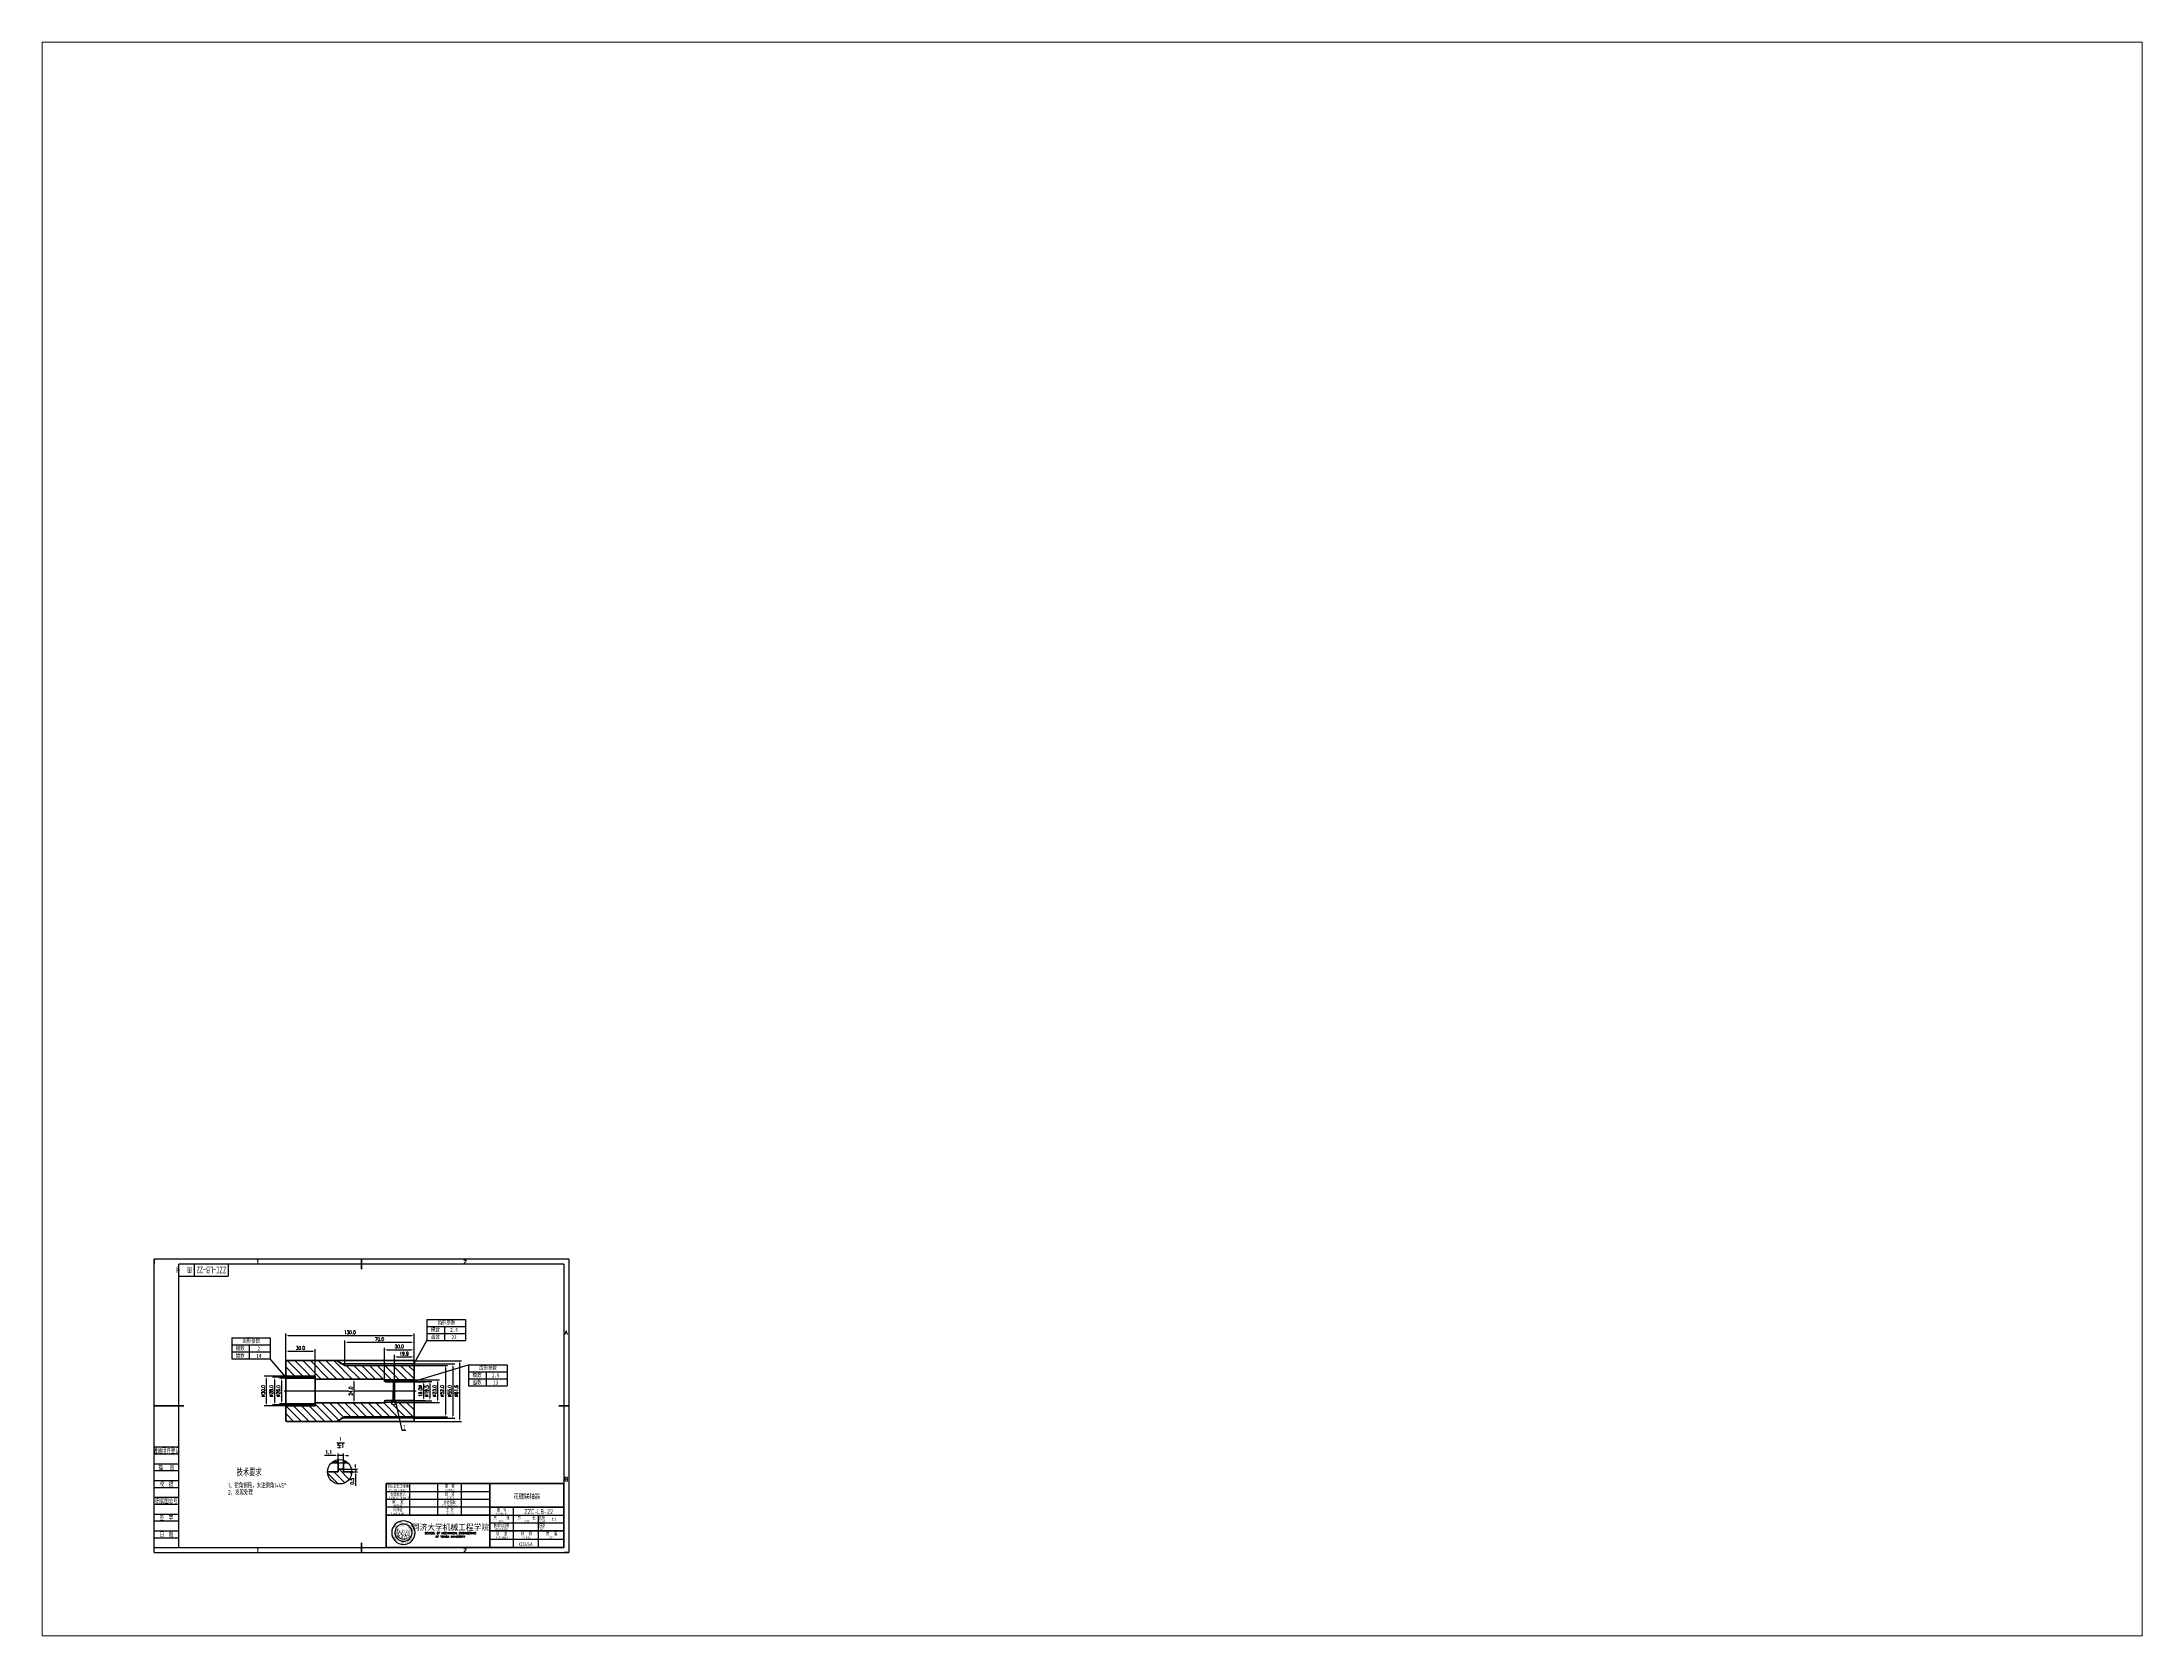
# Paper-space layout '布局1' of a CAD drawing. Header units: millimetres. Extents: x 26 to 231, y 20 to 176.
# The model-space entities are those that its viewports show. They can reach past a viewport. Long polylines and large blocks are cut down to what shows.
import ezdxf
from ezdxf.enums import TextEntityAlignment as Align

# ---------------------------------------------------------------- set-up
doc = ezdxf.new("R2010")
doc.units = ezdxf.units.MM
doc.header["$LTSCALE"] = 10
doc.linetypes.add('CENTER', pattern=[2, 1.25, -0.25, 0.25, -0.25])
doc.layers.add('1轮廓实线层', color=7, linetype='Continuous', lineweight=35)
for name, color, linetype in [('2细线层', 4, 'Continuous'), ('3中心线层', 1, 'CENTER'), ('5剖面线层', 2, 'Continuous'), ('6文字层', 3, 'Continuous'), ('7标注层', 4, 'Continuous'), ('TB', 8, 'Continuous'), ('TK', 101, 'Continuous'), ('图框层', 7, 'Continuous'), ('粗实线', 7, 'Continuous')]:
    doc.layers.add(name, color=color, linetype=linetype)
doc.styles.add('Annotative', font='SimSun.ttf')
doc.styles.add('PC_TEXTSTYLE', font='isocp.shx', dxfattribs={"width": 0.8, "bigfont": 'hzfs.shx'})
doc.styles.add('ROMANS', font='ROMANS.shx', dxfattribs={"width": 0.8})
doc.styles.add('ST', font='romanc.shx', dxfattribs={"bigfont": 'st.shx'})
doc.styles.get("Standard").update_dxf_attribs({"font": 'isocp.shx', "width": 0.707, "bigfont": 'hztxt.shx'})
doc.styles.add('TH_GBDIM', font='romans.shx', dxfattribs={"width": 0.8, "bigfont": 'gbcbig.shx'})
doc.dimstyles.new('TH_GBDIM', dxfattribs={"dimtxt": 3.5, "dimasz": 2.5, "dimexe": 2, "dimexo": 0, "dimgap": 1.5, "dimtad": 1, "dimdec": 1, "dimzin": 0, "dimdsep": 46, "dimtxsty": 'TH_GBDIM', "dimcen": 2.5, "dimclrd": 130, "dimclre": 130, "dimclrt": 3, "dimadec": 0, "dimazin": 0, "dimtfac": 0.714286, "dimtdec": 1, "dimtmove": 0, "dimatfit": 3, "dimfxl": 1, "dimtzin": 0, "dimlwd": -1, "dimlwe": -1, "dimarcsym": 0})

# ---------------------------------------------------------------- blocks, each defined once
blk = doc.blocks.new('*D11')
at = {"layer": '7标注层', "color": 130}
for p, q in [((237.3, 168), (250, 168)), ((237.3, 149), (250, 149)), ((248, 165.5), (248, 151.5))]:
    blk.add_line(p, q, dxfattribs=at)
for points in [[(247.6, 165.5), (248.4, 165.5), (248, 168)], [(247.6, 151.5), (248.4, 151.5), (248, 149)]]:
    blk.add_solid(points, dxfattribs=at)
at = {"layer": 'Defpoints', "color": 0}
for p in [(237.3, 168), (237.3, 149), (248, 149)]:
    blk.add_point(p, dxfattribs=at)
at = {"layer": '7标注层', "color": 3, "insert": (244.7, 158.5), "char_height": 3.5, "attachment_point": 5, "rotation": 90, "style": 'TH_GBDIM'}
blk.add_mtext('{19.0%%c}{}{}', dxfattribs=at)
blk = doc.blocks.new('*D12')
at = {"layer": '7标注层', "color": 130}
for p, q in [((239.5, 168.3), (256.3, 168.3)), ((254.3, 165.8), (254.3, 151.3)), ((239.8, 148.8), (256.3, 148.8))]:
    blk.add_line(p, q, dxfattribs=at)
for points in [[(253.9, 165.8), (254.8, 165.8), (254.3, 168.3)], [(253.9, 151.3), (254.8, 151.3), (254.3, 148.8)]]:
    blk.add_solid(points, dxfattribs=at)
at = {"layer": 'Defpoints', "color": 0}
for p in [(239.5, 168.3), (239.8, 148.8), (254.3, 148.8)]:
    blk.add_point(p, dxfattribs=at)
at = {"layer": '7标注层', "color": 3, "insert": (251.1, 158.5), "char_height": 3.5, "attachment_point": 5, "rotation": 90, "style": 'TH_GBDIM'}
blk.add_mtext('{%%c19.5}{}{}', dxfattribs=at)
blk = doc.blocks.new('*D13')
at = {"layer": '7标注层', "color": 130}
for p, q in [((238.3, 170), (264.2, 170)), ((262.2, 167.5), (262.2, 149.5)), ((238.3, 147), (264.2, 147))]:
    blk.add_line(p, q, dxfattribs=at)
for points in [[(261.8, 167.5), (262.6, 167.5), (262.2, 170)], [(261.8, 149.5), (262.6, 149.5), (262.2, 147)]]:
    blk.add_solid(points, dxfattribs=at)
at = {"layer": 'Defpoints', "color": 0}
for p in [(238.3, 170), (238.3, 147), (262.2, 147)]:
    blk.add_point(p, dxfattribs=at)
at = {"layer": '7标注层', "color": 3, "insert": (259, 158.5), "char_height": 3.5, "attachment_point": 5, "rotation": 90, "style": 'TH_GBDIM'}
blk.add_mtext('{%%c23.0}{}{}', dxfattribs=at)
blk = doc.blocks.new('*D14')
at = {"layer": '7标注层', "color": 130}
for p, q in [((238.3, 184.5), (272.1, 184.5)), ((270.1, 182), (270.1, 135)), ((238.3, 132.5), (272.1, 132.5))]:
    blk.add_line(p, q, dxfattribs=at)
for points in [[(269.7, 182), (270.5, 182), (270.1, 184.5)], [(269.7, 135), (270.5, 135), (270.1, 132.5)]]:
    blk.add_solid(points, dxfattribs=at)
at = {"layer": 'Defpoints', "color": 0}
for p in [(238.3, 184.5), (238.3, 132.5), (270.1, 132.5)]:
    blk.add_point(p, dxfattribs=at)
at = {"layer": '7标注层', "color": 3, "insert": (266.8, 158.5), "char_height": 3.5, "attachment_point": 5, "rotation": 90, "style": 'TH_GBDIM'}
blk.add_mtext('{%%c52.0}{}{}', dxfattribs=at)
blk = doc.blocks.new('*D15')
at = {"layer": '7标注层', "color": 130}
for p, q in [((239.4, 186), (279.6, 186)), ((277.6, 183.5), (277.6, 133.5)), ((239.4, 131), (279.6, 131))]:
    blk.add_line(p, q, dxfattribs=at)
for points in [[(277.2, 183.5), (278, 183.5), (277.6, 186)], [(277.2, 133.5), (278, 133.5), (277.6, 131)]]:
    blk.add_solid(points, dxfattribs=at)
at = {"layer": 'Defpoints', "color": 0}
for p in [(239.4, 186), (239.4, 131), (277.6, 131)]:
    blk.add_point(p, dxfattribs=at)
at = {"layer": '7标注层', "color": 3, "insert": (274.4, 158.5), "char_height": 3.5, "attachment_point": 5, "rotation": 90, "style": 'TH_GBDIM'}
blk.add_mtext('{%%c55.0}{}{}', dxfattribs=at)
blk = doc.blocks.new('*D16')
at = {"layer": '7标注层', "color": 130}
for p, q in [((237.3, 189.3), (286.4, 189.3)), ((284.4, 186.8), (284.4, 130.2)), ((237.3, 127.7), (286.4, 127.7))]:
    blk.add_line(p, q, dxfattribs=at)
for points in [[(283.9, 186.8), (284.8, 186.8), (284.4, 189.3)], [(283.9, 130.2), (284.8, 130.2), (284.4, 127.7)]]:
    blk.add_solid(points, dxfattribs=at)
at = {"layer": 'Defpoints', "color": 0}
for p in [(237.3, 189.3), (237.3, 127.7), (284.4, 127.7)]:
    blk.add_point(p, dxfattribs=at)
at = {"layer": '7标注层', "color": 3, "insert": (281.1, 158.5), "char_height": 3.5, "attachment_point": 5, "rotation": 90, "style": 'TH_GBDIM'}
blk.add_mtext('{%%c61.6}{}{}', dxfattribs=at)
blk = doc.blocks.new('*D17')
at = {"layer": '7标注层', "color": 130}
for p, q in [((109.3, 171.5), (102.1, 171.5)), ((104.1, 169), (104.1, 148)), ((109.3, 145.5), (102.1, 145.5))]:
    blk.add_line(p, q, dxfattribs=at)
for points in [[(103.7, 169), (104.5, 169), (104.1, 171.5)], [(103.7, 148), (104.5, 148), (104.1, 145.5)]]:
    blk.add_solid(points, dxfattribs=at)
at = {"layer": 'Defpoints', "color": 0}
for p in [(109.3, 171.5), (104.1, 145.5), (109.3, 145.5)]:
    blk.add_point(p, dxfattribs=at)
at = {"layer": '7标注层', "color": 3, "insert": (100.9, 158.5), "char_height": 3.5, "attachment_point": 5, "rotation": 90, "style": 'TH_GBDIM'}
blk.add_mtext('{%%c26.0}{}{}', dxfattribs=at)
blk = doc.blocks.new('*D18')
at = {"layer": '7标注层', "color": 130}
for p, q in [((107.9, 172.5), (95, 172.5)), ((97, 170), (97, 147)), ((107.9, 144.5), (95, 144.5))]:
    blk.add_line(p, q, dxfattribs=at)
for points in [[(96.6, 170), (97.4, 170), (97, 172.5)], [(96.6, 147), (97.4, 147), (97, 144.5)]]:
    blk.add_solid(points, dxfattribs=at)
at = {"layer": 'Defpoints', "color": 0}
for p in [(107.9, 172.5), (97, 144.5), (107.9, 144.5)]:
    blk.add_point(p, dxfattribs=at)
at = {"layer": '7标注层', "color": 3, "insert": (93.8, 158.5), "char_height": 3.5, "attachment_point": 5, "rotation": 90, "style": 'TH_GBDIM'}
blk.add_mtext('{%%c28.0}{}{}', dxfattribs=at)
blk = doc.blocks.new('*D19')
at = {"layer": '7标注层', "color": 130}
for p, q in [((108.3, 173.5), (86.6, 173.5)), ((88.6, 171), (88.6, 146)), ((108.3, 143.5), (86.6, 143.5))]:
    blk.add_line(p, q, dxfattribs=at)
for points in [[(88.2, 171), (89, 171), (88.6, 173.5)], [(88.2, 146), (89, 146), (88.6, 143.5)]]:
    blk.add_solid(points, dxfattribs=at)
at = {"layer": 'Defpoints', "color": 0}
for p in [(108.3, 173.5), (88.6, 143.5), (108.3, 143.5)]:
    blk.add_point(p, dxfattribs=at)
at = {"layer": '7标注层', "color": 3, "insert": (85.4, 158.5), "char_height": 3.5, "attachment_point": 5, "rotation": 90, "style": 'TH_GBDIM'}
blk.add_mtext('{%%c30.0}{}{}', dxfattribs=at)
blk = doc.blocks.new('*D20')
at = {"layer": '7标注层', "color": 130}
for p, q in [((173.3, 170.5), (179.4, 170.5)), ((177.4, 168), (177.4, 149)), ((173.3, 146.5), (179.4, 146.5))]:
    blk.add_line(p, q, dxfattribs=at)
for points in [[(177, 168), (177.8, 168), (177.4, 170.5)], [(177, 149), (177.8, 149), (177.4, 146.5)]]:
    blk.add_solid(points, dxfattribs=at)
at = {"layer": 'Defpoints', "color": 0}
for p in [(173.3, 170.5), (173.3, 146.5), (177.4, 146.5)]:
    blk.add_point(p, dxfattribs=at)
at = {"layer": '7标注层', "color": 3, "insert": (174.1, 158.5), "char_height": 3.5, "attachment_point": 5, "rotation": 90, "style": 'TH_GBDIM'}
blk.add_mtext('24.0', dxfattribs=at)
blk = doc.blocks.new('*D21')
at = {"layer": '7标注层', "color": 130}
for p, q in [((108.3, 188.3), (108.3, 216.7)), ((110.8, 214.7), (235.8, 214.7)), ((238.3, 188.3), (238.3, 216.7))]:
    blk.add_line(p, q, dxfattribs=at)
for points in [[(110.8, 215.1), (110.8, 214.3), (108.3, 214.7)], [(235.8, 215.1), (235.8, 214.3), (238.3, 214.7)]]:
    blk.add_solid(points, dxfattribs=at)
at = {"layer": 'Defpoints', "color": 0}
for p in [(238.3, 214.7), (108.3, 188.3), (238.3, 188.3)]:
    blk.add_point(p, dxfattribs=at)
at = {"layer": '7标注层', "color": 3, "insert": (173.3, 218), "char_height": 3.5, "attachment_point": 5, "style": 'TH_GBDIM'}
blk.add_mtext('130.0', dxfattribs=at)
blk = doc.blocks.new('*D22')
at = {"layer": '7标注层', "color": 130}
for p, q in [((168.3, 184.5), (168.3, 209.7)), ((235.8, 207.7), (170.8, 207.7)), ((238.3, 188.3), (238.3, 209.7))]:
    blk.add_line(p, q, dxfattribs=at)
for points in [[(170.8, 208.1), (170.8, 207.3), (168.3, 207.7)], [(235.8, 208.1), (235.8, 207.3), (238.3, 207.7)]]:
    blk.add_solid(points, dxfattribs=at)
at = {"layer": 'Defpoints', "color": 0}
for p in [(168.3, 207.7), (168.3, 184.5), (238.3, 188.3)]:
    blk.add_point(p, dxfattribs=at)
at = {"layer": '7标注层', "color": 3, "insert": (203.3, 211), "char_height": 3.5, "attachment_point": 5, "style": 'TH_GBDIM'}
blk.add_mtext('70.0', dxfattribs=at)
blk = doc.blocks.new('*D23')
at = {"layer": '7标注层', "color": 130}
for p, q in [((208.3, 170.5), (208.3, 202.3)), ((210.8, 200.3), (235.8, 200.3)), ((238.3, 170), (238.3, 202.3))]:
    blk.add_line(p, q, dxfattribs=at)
for points in [[(210.8, 200.8), (210.8, 199.9), (208.3, 200.3)], [(235.8, 200.8), (235.8, 199.9), (238.3, 200.3)]]:
    blk.add_solid(points, dxfattribs=at)
at = {"layer": 'Defpoints', "color": 0}
for p in [(238.3, 200.3), (208.3, 170.5), (238.3, 170)]:
    blk.add_point(p, dxfattribs=at)
at = {"layer": '7标注层', "color": 3, "insert": (223.3, 203.6), "char_height": 3.5, "attachment_point": 5, "style": 'TH_GBDIM'}
blk.add_mtext('30.0', dxfattribs=at)
blk = doc.blocks.new('*D24')
at = {"layer": '7标注层', "color": 130}
for p, q in [((218.4, 170), (218.4, 195.1)), ((220.9, 193.1), (235.8, 193.1)), ((238.3, 170), (238.3, 195.1))]:
    blk.add_line(p, q, dxfattribs=at)
for points in [[(220.9, 193.6), (220.9, 192.7), (218.4, 193.1)], [(235.8, 193.6), (235.8, 192.7), (238.3, 193.1)]]:
    blk.add_solid(points, dxfattribs=at)
at = {"layer": 'Defpoints', "color": 0}
for p in [(238.3, 193.1), (218.4, 170), (238.3, 170)]:
    blk.add_point(p, dxfattribs=at)
at = {"layer": '7标注层', "color": 3, "insert": (228.3, 196.4), "char_height": 3.5, "attachment_point": 5, "style": 'TH_GBDIM'}
blk.add_mtext('19.9', dxfattribs=at)
blk = doc.blocks.new('*D25')
at = {"layer": '7标注层', "color": 130}
for p, q in [((108.3, 173.5), (108.3, 201)), ((110.8, 199), (135.8, 199)), ((138.3, 173.5), (138.3, 201))]:
    blk.add_line(p, q, dxfattribs=at)
for points in [[(110.8, 199.4), (110.8, 198.6), (108.3, 199)], [(135.8, 199.4), (135.8, 198.6), (138.3, 199)]]:
    blk.add_solid(points, dxfattribs=at)
at = {"layer": 'Defpoints', "color": 0}
for p in [(138.3, 199), (108.3, 173.5), (138.3, 173.5)]:
    blk.add_point(p, dxfattribs=at)
at = {"layer": '7标注层', "color": 3, "insert": (123.3, 202.2), "char_height": 3.5, "attachment_point": 5, "style": 'TH_GBDIM'}
blk.add_mtext('30.0', dxfattribs=at)
blk = doc.blocks.new('*D26')
at = {"layer": '7标注层', "color": 130}
for p, q in [((158.9, 93.3), (147.5, 93.3)), ((161.4, 86.8), (161.4, 95.3)), ((166.9, 93.3), (161.4, 93.3)), ((166.9, 86.8), (166.9, 95.3)), ((169.4, 93.3), (171.9, 93.3))]:
    blk.add_line(p, q, dxfattribs=at)
for points in [[(158.9, 93.7), (158.9, 92.9), (161.4, 93.3)], [(169.4, 93.7), (169.4, 92.9), (166.9, 93.3)]]:
    blk.add_solid(points, dxfattribs=at)
at = {"layer": 'Defpoints', "color": 0}
for p in [(161.4, 93.3), (161.4, 86.8), (166.9, 86.8)]:
    blk.add_point(p, dxfattribs=at)
at = {"layer": '7标注层', "color": 3, "insert": (151.9, 96.6), "char_height": 3.5, "attachment_point": 5, "style": 'TH_GBDIM'}
blk.add_mtext('{1.1}{}{}', dxfattribs=at)
blk = doc.blocks.new('*D27')
at = {"layer": '7标注层', "color": 130}
for p, q in [((166.9, 79.3), (180.9, 79.3)), ((175.3, 76.8), (180.9, 76.8)), ((178.9, 81.8), (178.9, 84.3)), ((178.9, 79.3), (178.9, 76.8)), ((178.9, 74.3), (178.9, 62.5))]:
    blk.add_line(p, q, dxfattribs=at)
for points in [[(178.5, 81.8), (179.3, 81.8), (178.9, 79.3)], [(178.5, 74.3), (179.3, 74.3), (178.9, 76.8)]]:
    blk.add_solid(points, dxfattribs=at)
at = {"layer": 'Defpoints', "color": 0}
for p in [(166.9, 79.3), (175.3, 76.8), (178.9, 76.8)]:
    blk.add_point(p, dxfattribs=at)
at = {"layer": '7标注层', "color": 3, "insert": (175.7, 67.2), "char_height": 3.5, "attachment_point": 5, "rotation": 90, "style": 'TH_GBDIM'}
blk.add_mtext('{0.5}{}{}', dxfattribs=at)
blk = doc.blocks.new('PC_TITLE_BLOCK')
at = {"layer": 'TK'}
h = blk.add_hatch(color=256, dxfattribs=at)
h.paths.add_polyline_path([(-155, 22.3), (-154.9, 22.2), (-154.8, 22.2), (-154.7, 22.2), (-154.6, 22.3), (-154.6, 22.3), (-154.5, 22.2), (-154.3, 22.1), (-154.3, 22), (-154.2, 21.9), (-154.2, 21.9), (-154, 21.8), (-153.9, 21.6), (-153.8, 21.5), (-153.7, 21.4), (-153.7, 21.3), (-153.5, 21.2), (-153.6, 21.2), (-153.7, 21.1), (-153.6, 21), (-153.5, 21), (-153.4, 20.9), (-153.3, 20.9), (-153.3, 20.9), (-153.3, 21.1), (-153.3, 21.1), (-153.3, 21.2), (-153.4, 21.2), (-153.5, 21.3), (-153.5, 21.4), (-153.6, 21.5), (-153.7, 21.6), (-153.8, 21.6), (-153.9, 21.7), (-153.8, 21.7), (-153.6, 21.7), (-153.5, 21.7), (-153.6, 21.7), (-153.6, 21.7), (-153.3, 21.6), (-153.3, 21.6), (-153.2, 21.6), (-153.1, 21.6), (-153.1, 21.6), (-153, 21.6), (-152.9, 21.6), (-152.9, 21.6), (-152.9, 21.7), (-152.9, 21.8), (-153, 21.9), (-153.1, 22), (-153.1, 22), (-153.2, 22), (-153.3, 22.1), (-153.3, 22.1), (-153.4, 22.1), (-153.4, 22.2), (-153.4, 22.2), (-153.4, 22.3), (-153.5, 22.3), (-153.5, 22.4), (-153.5, 22.4), (-153.6, 22.5), (-153.6, 22.5), (-153.7, 22.5), (-153.7, 22.5), (-153.7, 22.4), (-153.8, 22.4), (-153.9, 22.4), (-153.9, 22.3), (-154, 22.3), (-154.1, 22.3), (-154.1, 22.2), (-154, 22.2), (-153.9, 22.2), (-153.8, 22.2), (-153.8, 22.3), (-153.6, 22.3), (-153.6, 22.2), (-153.5, 22.2), (-153.6, 22.1), (-153.7, 22.2), (-153.8, 22.1), (-153.9, 22.1), (-153.9, 22.1), (-154, 22.1), (-154, 22), (-154, 22), (-153.9, 22), (-153.8, 21.9), (-153.7, 21.9), (-153.6, 21.9), (-153.5, 21.9), (-153.5, 22), (-153.4, 22), (-153.4, 22), (-153.4, 22), (-153.3, 22), (-153.2, 21.9), (-153.2, 21.9), (-153.1, 21.9), (-153.1, 21.8), (-153.1, 21.8), (-153.2, 21.7), (-153.3, 21.7), (-153.4, 21.7), (-153.4, 21.8), (-153.4, 21.8), (-153.3, 21.8), (-153.4, 21.9), (-153.5, 21.8), (-153.7, 21.8), (-153.9, 21.8), (-153.9, 21.8), (-154, 21.9), (-154.1, 22), (-154.2, 22.1), (-154.3, 22.2), (-154.3, 22.3), (-154.1, 22.4), (-153.9, 22.5), (-153.9, 22.5), (-153.7, 22.6), (-153.7, 22.7), (-153.7, 22.7), (-153.7, 22.7), (-153.7, 22.8), (-153.8, 22.7), (-154, 22.6), (-154.2, 22.4), (-154.3, 22.4), (-154.4, 22.3), (-154.4, 22.4), (-154.4, 22.4), (-154.4, 22.4), (-154.4, 22.5), (-154.5, 22.6), (-154.5, 22.7), (-154.5, 22.7), (-154.5, 22.6), (-154.6, 22.5), (-154.8, 22.5), (-154.9, 22.5), (-154.9, 22.4)])
h.paths.add_polyline_path([(-154.4, 21.1), (-154.4, 21.1), (-154.4, 21.2), (-154.2, 21.2), (-154.1, 21.2), (-154.1, 21.2), (-154, 21.3), (-154.1, 21.4), (-154.1, 21.4), (-154.1, 21.5), (-154.2, 21.5), (-154.2, 21.6), (-154.4, 21.7), (-154.4, 21.7), (-154.5, 21.8), (-154.5, 21.9), (-154.6, 21.9), (-154.7, 21.8), (-154.7, 21.8), (-154.7, 21.7), (-154.7, 21.7), (-154.7, 21.7), (-154.6, 21.6), (-154.5, 21.6), (-154.3, 21.4), (-154.3, 21.4), (-154.4, 21.3), (-154.4, 21.3), (-154.5, 21.3), (-154.6, 21.3), (-154.7, 21.4), (-154.8, 21.4), (-154.8, 21.5), (-154.9, 21.5), (-154.9, 21.6), (-155, 21.7), (-155.1, 21.7), (-155.1, 21.7), (-155.1, 21.6), (-155.1, 21.5), (-154.9, 21.4), (-154.8, 21.3), (-154.7, 21.2), (-154.6, 21.1), (-154.7, 21.1), (-154.8, 21), (-154.9, 21), (-155, 20.9), (-155.2, 21), (-155.2, 21.1), (-155.3, 21.3), (-155.3, 21.3), (-155.4, 21.1), (-155.5, 21.1), (-155.4, 20.9), (-155.2, 20.9), (-155.1, 20.8), (-154.9, 20.8), (-154.8, 20.8), (-154.7, 20.8), (-154.5, 21), (-154.4, 20.8), (-154.3, 20.7), (-154.3, 20.7), (-154.2, 20.7), (-154.2, 20.8), (-154.2, 20.8), (-154.3, 20.9), (-154.4, 21)])
h.paths.add_polyline_path([(-158.6, 24), (-158.6, 24.1), (-158.7, 24.3), (-158.7, 24.4), (-158.8, 24.4), (-158.8, 24.4), (-158.9, 24.4), (-158.9, 24.3), (-158.9, 24.2), (-158.9, 24.1), (-158.8, 24), (-158.8, 23.9), (-158.7, 24), (-158.7, 24)])
h.paths.add_polyline_path([(-159.7, 24.6), (-159.8, 24.5), (-159.8, 24.5), (-159.9, 24.5), (-159.9, 24.5), (-159.8, 24.5), (-159.8, 24.5), (-159.6, 24.5), (-159.5, 24.5), (-159.4, 24.5), (-159.2, 24.6), (-159.1, 24.7), (-159, 24.7), (-158.9, 24.8), (-158.9, 24.8), (-158.6, 24.7), (-158.6, 24.7), (-158.5, 24.7), (-158.4, 24.6), (-158.4, 24.6), (-158.3, 24.7), (-158.3, 24.7), (-158.3, 24.8), (-158.4, 24.8), (-158.4, 24.8), (-158.6, 24.9), (-158.7, 24.9), (-158.8, 25), (-158.8, 25), (-158.8, 25), (-158.7, 25.1), (-158.6, 25.2), (-158.5, 25.3), (-158.3, 25.4), (-158.3, 25.4), (-158.3, 25.5), (-158.3, 25.6), (-158.3, 25.6), (-158.3, 25.6), (-158.4, 25.6), (-158.5, 25.6), (-158.6, 25.6), (-158.8, 25.4), (-158.9, 25.3), (-159, 25.1), (-159.1, 25.1), (-159.4, 25.2), (-159.4, 25.2), (-159.5, 25.2), (-159.6, 25.2), (-159.6, 25.2), (-159.6, 25.1), (-159.6, 25.1), (-159.6, 25.1), (-159.5, 25.1), (-159.4, 25), (-159.2, 25), (-159.3, 24.8), (-159.5, 24.7), (-159.6, 24.6)])
h.paths.add_polyline_path([(-166.1, 25), (-166.1, 25), (-166.1, 25), (-166, 24.9), (-165.9, 24.8), (-165.9, 24.7), (-165.8, 24.4), (-165.8, 24.2), (-165.7, 24), (-165.7, 23.9), (-165.7, 23.8), (-165.7, 23.7), (-165.8, 23.7), (-165.9, 23.8), (-165.9, 23.9), (-165.9, 23.9), (-165.9, 24.1), (-165.9, 24.2), (-166, 24.4), (-166, 24.6), (-166.1, 24.7), (-166.1, 24.9)])
h.paths.add_polyline_path([(-166.1, 25.8), (-166.1, 25.8), (-166.2, 25.7), (-166.1, 25.7), (-166.1, 25.6), (-166, 25.6), (-166, 25.6), (-165.9, 25.6), (-165.9, 25.7), (-166, 25.8)])
h.paths.add_polyline_path([(-165.2, 25.2), (-165.2, 25.3), (-165.2, 25.4), (-165.1, 25.5), (-165.1, 25.6), (-165, 25.5), (-165, 25.3), (-165.1, 25.3), (-165, 25.2), (-164.9, 25.3), (-164.9, 25.3), (-164.9, 25.4), (-164.9, 25.6), (-164.9, 25.7), (-164.9, 25.8), (-164.9, 25.8), (-165, 25.8), (-165, 25.9), (-164.9, 25.9), (-164.9, 26), (-164.9, 26.1), (-164.8, 26.2), (-164.8, 26.2), (-164.8, 26.3), (-164.9, 26.3), (-165.1, 26.2), (-165.1, 26.2), (-165.1, 26.3), (-165.1, 26.3), (-165.1, 26.4), (-165.1, 26.4), (-165.3, 26.3), (-165.4, 26.3), (-165.4, 26.3), (-165.4, 26.2), (-165.5, 26.1), (-165.5, 26), (-165.5, 25.9), (-165.5, 25.9), (-165.6, 25.8), (-165.6, 25.8), (-165.5, 25.8), (-165.4, 25.9), (-165.3, 26), (-165.2, 26.1), (-165.1, 26.1), (-165, 26.1), (-165.1, 25.9), (-165.1, 25.9), (-165.1, 25.8), (-165.1, 25.7), (-165.1, 25.7), (-165.1, 25.6), (-165.2, 25.5), (-165.2, 25.4), (-165.3, 25.5), (-165.4, 25.6), (-165.5, 25.6), (-165.5, 25.5), (-165.5, 25.5), (-165.4, 25.5), (-165.4, 25.4), (-165.4, 25.3), (-165.5, 25.1), (-165.6, 24.9), (-165.6, 24.7), (-165.6, 24.6), (-165.6, 24.6), (-165.5, 24.6), (-165.4, 24.6), (-165.3, 24.8), (-165.2, 25)])
h.paths.add_polyline_path([(-164.8, 25.8), (-164.8, 25.8), (-164.9, 25.8), (-164.9, 25.8), (-164.9, 25.9), (-164.8, 25.9), (-164.7, 26.1), (-164.6, 26.1), (-164.6, 26.1), (-164.6, 26.2), (-164.5, 26.2), (-164.5, 26.1), (-164.6, 26), (-164.6, 26), (-164.6, 25.9), (-164.7, 25.8), (-164.6, 25.7), (-164.5, 25.7), (-164.5, 25.6), (-164.4, 25.7), (-164.4, 25.7), (-164.4, 25.7), (-164.4, 25.6), (-164.4, 25.6), (-164.4, 25.5), (-164.4, 25.5), (-164.5, 25.5), (-164.5, 25.5), (-164.6, 25.6), (-164.7, 25.7)])
h.paths.add_polyline_path([(-165.3, 25.1), (-165.3, 25), (-165.4, 25), (-165.4, 25), (-165.4, 25), (-165.4, 25.2), (-165.3, 25.2)], flags=16)
h.paths.add_polyline_path([(-166.1, 25.4), (-166.1, 25.4), (-166.1, 25.4), (-166.1, 25.5), (-165.9, 25.4), (-165.9, 25.3), (-165.9, 25.3), (-166, 25.2), (-166, 25.2), (-166, 25.1), (-166.1, 25.1), (-166.1, 25.1), (-166.1, 25.1), (-166.1, 25.2), (-166.1, 25.3)])
h.paths.add_polyline_path([(-164, 25.2), (-164.1, 25.3), (-164.2, 25.3), (-164.3, 25.4), (-164.4, 25.3), (-164.5, 25.3), (-164.5, 25.1), (-164.5, 25.1), (-164.6, 24.9), (-164.6, 25), (-164.7, 25.1), (-164.7, 25.1), (-164.8, 25), (-164.8, 25), (-164.9, 24.9), (-164.9, 25), (-165, 25), (-165, 25.1), (-165, 25.1), (-165.1, 25), (-165.1, 24.9), (-165.1, 24.9), (-165.1, 24.7), (-165.1, 24.6), (-165, 24.5), (-165, 24.4), (-164.9, 24.3), (-164.9, 24.3), (-164.9, 24.3), (-164.8, 24.4), (-164.8, 24.4), (-164.9, 24.6), (-164.9, 24.7), (-164.9, 24.8), (-164.9, 24.8), (-164.8, 24.9), (-164.7, 24.8), (-164.7, 24.7), (-164.6, 24.7), (-164.6, 24.7), (-164.6, 24.8), (-164.5, 24.8), (-164.5, 24.9), (-164.5, 25), (-164.5, 25.1), (-164.4, 25.2), (-164.4, 25.2), (-164.3, 25.2), (-164.2, 25.2), (-164.2, 25.1), (-164.2, 25), (-164.1, 24.8), (-164.1, 24.7), (-164.2, 24.5), (-164.1, 24.7), (-164, 24.8), (-164, 25), (-164, 25.1)])
h.paths.add_polyline_path([(-164.2, 25.8), (-164.3, 25.8), (-164.4, 25.8), (-164.4, 25.8), (-164.5, 25.8), (-164.5, 25.9), (-164.5, 26), (-164.4, 26), (-164.3, 26.1), (-164.3, 26.1), (-164.2, 26.1), (-164.2, 26), (-164.3, 25.9), (-164.3, 25.9), (-164, 25.9), (-163.9, 25.9), (-163.7, 25.9), (-163.6, 26), (-163.6, 25.9), (-163.6, 25.8), (-163.7, 25.8), (-163.7, 25.7), (-163.9, 25.7), (-164.1, 25.7)])
h.paths.add_polyline_path([(-170.3, 21.9), (-170.3, 22), (-170.4, 22), (-170.5, 22), (-170.5, 21.9), (-170.6, 21.9), (-170.6, 21.8), (-170.6, 21.8), (-170.6, 21.7), (-170.6, 21.7), (-170.5, 21.7), (-170.4, 21.8), (-170.3, 21.9)], flags=17)
h.paths.add_polyline_path([(-171, 21.6), (-171, 21.7), (-171, 21.7), (-170.8, 22), (-170.7, 22.1), (-170.7, 22.2), (-170.6, 22.3), (-170.5, 22.3), (-170.5, 22.4), (-170.4, 22.5), (-170.4, 22.5), (-170.2, 22.5), (-170.2, 22.5), (-170.1, 22.4), (-169.9, 22.3), (-169.7, 22.1), (-169.6, 22), (-169.5, 21.9), (-169.5, 21.8), (-169.5, 21.8), (-169.5, 21.7), (-169.5, 21.6), (-169.6, 21.6), (-169.4, 21.5), (-169.3, 21.6), (-169.3, 21.8), (-169.3, 21.9), (-169.4, 22), (-169.5, 22.2), (-169.6, 22.4), (-169.8, 22.5), (-170, 22.6), (-170.1, 22.7), (-170.3, 22.8), (-170.4, 22.8), (-170.5, 22.8), (-170.6, 22.7), (-170.7, 22.7), (-170.7, 22.5), (-170.7, 22.4), (-170.8, 22.3), (-170.9, 22.2), (-170.9, 22.1), (-171, 22.1), (-171, 22), (-171.1, 22), (-171.2, 21.9), (-171.2, 21.9), (-171.2, 21.8), (-171.3, 21.8), (-171.4, 21.8), (-171.4, 21.7), (-171.4, 21.6), (-171.3, 21.5), (-171.1, 21.2), (-170.8, 20.9), (-170.5, 20.7), (-170.4, 20.5), (-170.3, 20.5), (-170.3, 20.5), (-170.2, 20.5), (-170.1, 20.5), (-170.1, 20.5), (-170.1, 20.6), (-170.1, 20.6), (-170.2, 20.6), (-170.3, 20.8), (-170.6, 21.1), (-170.8, 21.3)])
h.paths.add_polyline_path([(-170.1, 21.2), (-170.1, 21.2), (-170.1, 21.3), (-170.1, 21.4), (-170.1, 21.4), (-170.2, 21.4), (-170.2, 21.5), (-170.1, 21.4), (-170, 21.4), (-169.9, 21.4), (-169.9, 21.4), (-169.9, 21.5), (-169.9, 21.6), (-169.9, 21.6), (-169.8, 21.7), (-169.8, 21.8), (-169.9, 21.7), (-170, 21.7), (-170.1, 21.8), (-170.2, 21.7), (-170.2, 21.7), (-170.3, 21.6), (-170.3, 21.5), (-170.4, 21.5), (-170.4, 21.5), (-170.5, 21.3), (-170.5, 21.3), (-170.4, 21.2), (-170.3, 21.2), (-170.2, 21.1)], flags=17)
edge = h.paths.add_edge_path()
edge.add_line((-168.2, 19.7), (-168.2, 20))
h = blk.add_hatch(color=256, dxfattribs=at)
h.paths.add_polyline_path([(-155.3, 16.7), (-155.4, 16.9), (-155.4, 17.2), (-155.7, 17.4), (-155.8, 17.7), (-155.9, 18.1), (-156.1, 18.6), (-156.2, 18.9), (-156.5, 19.3), (-156.9, 19.8), (-157.2, 20.1), (-157.5, 20.3), (-157.7, 20.5), (-158, 20.8), (-158.4, 20.9), (-158.5, 20.8), (-158.4, 20.8), (-158, 20.5), (-157.6, 20.1), (-157.2, 19.7), (-156.8, 19.3), (-156.5, 18.9), (-156.2, 18.4), (-156.2, 18.2), (-156, 17.9), (-156.1, 17.6), (-156.4, 17.4), (-156.7, 17.2), (-157, 16.8), (-157.1, 16.4), (-157.2, 15.8), (-157.2, 15.5), (-157.1, 15.1), (-157.1, 14.6), (-157.1, 14.2), (-157, 13.5), (-157, 12.9), (-157, 12.8), (-157, 12.5), (-157, 12.4), (-157, 12.2), (-157.2, 12), (-157.3, 12), (-157.4, 12.1), (-157.7, 12.6), (-157.9, 12.9), (-158.6, 12.8), (-158.6, 13.2), (-158.5, 13.6), (-158.4, 13.9), (-158.2, 14.8), (-158, 15.7), (-157.9, 16), (-157.8, 16.2), (-157.7, 16.4), (-157.8, 16.6), (-157.8, 16.7), (-157.7, 16.8), (-157.7, 16.9), (-157.6, 17.2), (-157.4, 17.4), (-157.5, 17.7), (-158, 17.6), (-158.4, 17.3), (-158.8, 16.9), (-159.2, 16.7), (-159.6, 16.1), (-160, 15.4), (-160.3, 15), (-160.5, 14.5), (-160.8, 14.1), (-161, 13.5), (-161.1, 13), (-161.1, 13), (-161, 12.6), (-160.9, 12.1), (-160.6, 11.9), (-160.5, 11.6), (-160.3, 11.5), (-160.2, 11.3), (-160.1, 11.1), (-160.3, 10.9), (-160.5, 10.6), (-160.8, 10.4), (-161, 10.4), (-161.1, 10.8), (-161.5, 11.6), (-161.9, 12), (-162.3, 12.2), (-162.4, 12.5), (-162, 13.6), (-161.7, 14.9), (-161.5, 15.7), (-161.4, 16), (-161.2, 16.7), (-161.2, 17.1), (-161.1, 17.1), (-160.8, 17.2), (-160.6, 17.3), (-160.7, 17.6), (-161.1, 17.6), (-161.4, 17.6), (-161.7, 17.6), (-162.3, 17.5), (-162.9, 17.3), (-162.8, 17.3), (-163.2, 16.9), (-163.4, 16.7), (-163.7, 16.3), (-163.9, 15.7), (-164.1, 15.4), (-164.4, 14.8), (-164.7, 14.2), (-164.7, 13.8), (-164.7, 13.3), (-164.4, 12.8), (-164.1, 12.7), (-164, 12.6), (-163.9, 12.4), (-163.8, 12), (-163.8, 11.6), (-163.8, 11.4), (-164, 11.1), (-164.4, 11), (-164.5, 11.3), (-164.6, 11.7), (-164.8, 12.1), (-165.5, 12.2), (-165.8, 12.3), (-165.9, 12.5), (-165.8, 12.9), (-165.6, 13.5), (-165.5, 14), (-165.2, 14.8), (-165, 15.5), (-164.7, 16.5), (-164.3, 16.6), (-164.1, 16.6), (-164.1, 16.8), (-164.6, 16.9), (-165.4, 17), (-165.8, 17), (-166, 17.4), (-166.3, 17.7), (-166.7, 17.5), (-166.6, 17.2), (-166.3, 16.9), (-166.5, 16.6), (-166.9, 16.4), (-167.3, 15.8), (-167.6, 15.3), (-167.8, 14.9), (-168, 14.3), (-168.1, 13.9), (-168.1, 13.4), (-168.1, 13), (-168, 12.7), (-167.8, 12.6), (-167.5, 12.4), (-167.2, 12.2), (-167.2, 11.9), (-167.4, 11.8), (-167.8, 11.8), (-168, 11.6), (-168.2, 12), (-168.6, 12.9), (-168.6, 13.7), (-168.4, 14.9), (-168.4, 14.9), (-168.5, 15.7), (-168.5, 16.5), (-168.4, 17), (-168.2, 17.3), (-168.1, 17.4), (-167.9, 17.6), (-167.8, 17.6), (-167.6, 17.6), (-167.3, 17.3), (-167.3, 17.3), (-167.1, 17.5), (-167.2, 18), (-167.4, 18.2), (-168.1, 18), (-168.3, 17.7), (-168.6, 17.7), (-168.6, 18), (-168.4, 18.3), (-168.1, 18.7), (-167.7, 19), (-167.5, 19.4), (-167.7, 19.7), (-168.2, 20), (-168.2, 19.7), (-168, 19.5), (-168.1, 19.3), (-168.4, 19), (-168.8, 18.7), (-169.1, 18.4), (-169.3, 18), (-169.3, 17.1), (-169.3, 16.1), (-169.3, 14.9), (-169.4, 12.4), (-169.3, 11.9), (-168.9, 11.1), (-168.3, 10.4), (-167.6, 9.9), (-167.4, 9.6), (-166.7, 9.1), (-166.5, 9), (-166.1, 8.8), (-165.9, 8.7), (-165.3, 8.5), (-164.8, 8.4), (-164.4, 8.3), (-164, 8.2), (-163.8, 8.1), (-163.2, 8.1), (-162.7, 8.1), (-162.4, 8.1), (-162, 8.1), (-161.6, 8), (-161.2, 8), (-160.7, 8.1), (-159.9, 8.3), (-159.6, 8.4), (-159.2, 8.6), (-158.9, 8.6), (-158.7, 8.8), (-158.4, 9), (-158.1, 9.2), (-157.7, 9.4), (-157.5, 9.5), (-157.2, 9.8), (-157, 10.1), (-157, 10.1), (-156.5, 10.5), (-156.3, 10.8), (-156.2, 11), (-156, 11.4), (-156, 11.4), (-155.8, 11.7), (-155.7, 12.3), (-155.8, 13), (-155.9, 13.6), (-156.1, 14), (-156.3, 14.7), (-156.4, 15.1), (-156.4, 15.4), (-156.4, 15.5), (-156.4, 15.8), (-156.2, 16.1), (-156, 16.2), (-155.9, 16.3), (-155.7, 16.2), (-155.6, 15.9), (-155.6, 15.6), (-155.6, 15.2), (-155.5, 15.1), (-155.4, 15.5), (-155.5, 16), (-155.5, 16.5)])
h.paths.add_polyline_path([(-156, 16.6), (-156.5, 16.2), (-156.5, 16.1), (-156.6, 15.8), (-156.7, 15.5), (-156.6, 15.2), (-156.6, 14.8), (-156.7, 14.7), (-156.9, 14.6), (-156.8, 14.7), (-156.8, 14.8), (-156.8, 15.1), (-156.9, 15.4), (-156.9, 15.5), (-157, 15.6), (-156.9, 15.7), (-156.9, 16), (-156.8, 16.2), (-156.8, 16.1), (-156.7, 16.2), (-156.9, 16.5), (-156.8, 16.7), (-156.7, 17), (-156.5, 17.2), (-156.3, 17.3), (-156, 17.4), (-155.9, 17.2), (-155.8, 16.9)], flags=16)
h.paths.add_polyline_path([(-157.8, 16.8), (-158.1, 16.4), (-158.1, 16.1), (-158.2, 15.7), (-158.3, 15.4), (-158.3, 15.3), (-158.6, 15.1), (-159.1, 15.1), (-159.4, 15.5), (-159.4, 16), (-159, 16.6), (-158.6, 16.9), (-158.3, 17.1), (-158, 17.2), (-157.9, 17)], flags=16)
h.paths.add_polyline_path([(-156.6, 14.6), (-156.6, 14.5), (-156.5, 14.2), (-156.4, 13.9), (-156.3, 13.7), (-156.2, 13.3), (-156.2, 13.1), (-156.1, 12.7), (-156.1, 12.4), (-156.1, 12.1), (-156.3, 11.7), (-156.4, 11.3), (-156.6, 11), (-156.9, 10.6), (-157.1, 10.5), (-157.3, 10.2), (-157.5, 10.1), (-157.7, 10), (-157.8, 10.1), (-157.7, 10.2), (-157.6, 10.3), (-157.5, 10.5), (-157.4, 10.7), (-157.3, 10.9), (-157.2, 11.1), (-157.1, 11.2), (-157.1, 11.4), (-157, 11.6), (-157, 11.7), (-156.9, 12), (-156.9, 12.2), (-156.9, 12.5), (-156.8, 12.8), (-156.8, 13), (-156.8, 13.2), (-156.7, 13.6), (-156.7, 13.7), (-156.9, 14), (-156.8, 14.2), (-156.9, 14.5), (-156.8, 14.6)], flags=16)
h.paths.add_polyline_path([(-158.5, 14.8), (-158.5, 14.6), (-158.5, 14.3), (-158.7, 14.1), (-158.6, 13.9), (-158.8, 13.5), (-158.9, 12.9), (-158.9, 12.7), (-159.3, 12.6), (-159.7, 12.6), (-160, 12.7), (-160.1, 13.1), (-160.1, 13.4), (-160.2, 13.8), (-160.1, 14.2), (-160.1, 14.4), (-160, 14.4), (-159.9, 14.7), (-159.8, 15), (-159.6, 15.1), (-159.2, 14.9), (-158.9, 14.9), (-158.6, 14.9)], flags=16)
h.paths.add_polyline_path([(-157.9, 12.4), (-157.7, 12.2), (-157.5, 11.8), (-157.2, 11.8), (-157.2, 11.6), (-157.2, 11.5), (-157.4, 11.2), (-157.5, 11.1), (-157.6, 10.9), (-157.7, 10.6), (-158, 10.3), (-158.2, 10), (-158.5, 9.7), (-158.9, 9.4), (-159.2, 9.3), (-159.5, 9.2), (-159.6, 9.4), (-159.6, 9.6), (-159.5, 9.9), (-159.4, 10.3), (-159.3, 10.6), (-159.3, 10.9), (-159.2, 11.2), (-159.1, 11.5), (-159.1, 11.5), (-158.9, 11.9), (-159.1, 12), (-159.2, 11.8), (-159.3, 11.6), (-159.4, 11.3), (-159.6, 11.2), (-159.7, 11.3), (-159.9, 11.3), (-159.9, 11.4), (-159.9, 11.6), (-159.8, 11.6), (-159.9, 11.8), (-159.8, 12), (-159.6, 12.3), (-159.4, 12.3), (-159.1, 12.2), (-158.8, 12.3), (-158.4, 12.4), (-158.1, 12.5)], flags=16)
h.paths.add_polyline_path([(-161.3, 17), (-161.4, 16.8), (-161.4, 16.7), (-161.6, 16.2), (-161.7, 15.6), (-161.8, 15.1), (-161.9, 14.8), (-162, 14.7), (-162.1, 14.7), (-162.4, 14.8), (-162.7, 15.1), (-162.9, 15.4), (-163.2, 15.7), (-163.3, 16), (-163.3, 16), (-163.5, 16.1), (-163.6, 16.2), (-163.5, 16.2), (-163.3, 16.2), (-163.2, 16.2), (-163.1, 16.4), (-162.8, 16.7), (-162.7, 16.9), (-162.6, 17.1), (-162.3, 17.1), (-162, 17.2), (-161.6, 17.3), (-161.4, 17.2)], flags=16)
h.paths.add_polyline_path([(-162.1, 14.4), (-162, 14.3), (-162.1, 13.9), (-162.2, 13.5), (-162.4, 13.1), (-162.6, 12.6), (-162.9, 12.6), (-163.2, 12.9), (-163.6, 13.2), (-163.7, 13.6), (-163.8, 13.9), (-164, 14.2), (-163.9, 14.5), (-163.9, 14.8), (-163.9, 15.1), (-163.7, 15.3), (-163.5, 15.3), (-163.2, 15.1), (-162.8, 14.9), (-162.5, 14.7)], flags=16)
h.paths.add_polyline_path([(-159.6, 10.8), (-159.6, 10.5), (-159.7, 10.3), (-159.7, 10.1), (-159.8, 9.8), (-159.8, 9.6), (-159.9, 9.5), (-159.9, 9.2), (-160, 9.2), (-160.2, 9), (-160.5, 9), (-160.8, 9.2), (-160.7, 9.5), (-160.8, 9.7), (-160.9, 9.8), (-160.8, 10.2), (-160.6, 10.2), (-160.5, 10.4), (-160.2, 10.8), (-160.1, 10.9), (-159.8, 10.9)], flags=16)
h.paths.add_polyline_path([(-161.6, 11.5), (-161.5, 11.2), (-161.4, 10.9), (-161.2, 10.5), (-161.2, 10.1), (-161.2, 10), (-161.5, 9.8), (-161.7, 9.6), (-161.9, 9.4), (-161.9, 9), (-162, 9), (-162.3, 9), (-162.8, 9.1), (-163.2, 9.2), (-163.2, 9.5), (-163.2, 9.6), (-163.1, 9.9), (-163, 10.4), (-162.9, 10.7), (-162.7, 11.4), (-162.6, 11.7), (-162.5, 11.9), (-162.3, 11.9), (-162.1, 11.7), (-161.9, 11.7), (-161.8, 11.6)], flags=16)
h.paths.add_polyline_path([(-162.6, 12), (-162.7, 11.9), (-162.7, 11.7), (-162.8, 11.5), (-162.9, 11.3), (-162.9, 11.2), (-162.9, 11), (-163, 11), (-163.1, 10.9), (-163.1, 10.8), (-163.3, 10.9), (-163.4, 11.1), (-163.4, 11.3), (-163.5, 11.4), (-163.5, 11.5), (-163.5, 11.7), (-163.6, 11.9), (-163.7, 12.1), (-163.7, 12.3), (-163.4, 12.4), (-163.1, 12.3), (-163, 12.2), (-162.7, 12.1)], flags=16)
h.paths.add_polyline_path([(-161.1, 9.4), (-161, 9.2), (-160.9, 9.1), (-161, 9), (-161.1, 9), (-161.3, 9), (-161.6, 9.1), (-161.7, 9.2), (-161.6, 9.4), (-161.5, 9.4), (-161.4, 9.4), (-161.2, 9.5)], flags=16)
h.paths.add_polyline_path([(-165, 16.3), (-165, 16.1), (-165.1, 15.8), (-165.2, 15.5), (-165.3, 15.3), (-165.5, 15), (-165.6, 14.9), (-165.9, 14.9), (-166.2, 15), (-166.4, 15.3), (-166.4, 15.6), (-166.4, 15.9), (-166.3, 16.3), (-166.1, 16.5), (-166, 16.6), (-166, 16.7), (-166, 16.8), (-165.8, 16.8), (-165.6, 16.7), (-165.3, 16.6), (-165, 16.5), (-165, 16.4)], flags=16)
h.paths.add_polyline_path([(-163.2, 10.3), (-163.2, 10.1), (-163.2, 10), (-163.2, 9.9), (-163.4, 9.6), (-163.5, 9.3), (-163.7, 9.2), (-163.8, 9.4), (-163.9, 9.6), (-164, 9.9), (-164.1, 10), (-164.3, 10.4), (-164.2, 10.5), (-164.1, 10.6), (-163.9, 10.6), (-163.6, 10.6), (-163.4, 10.5)], flags=16)
h.paths.add_polyline_path([(-165.6, 14.3), (-165.7, 14.1), (-165.8, 13.9), (-165.9, 13.5), (-166, 12.9), (-166.1, 12.8), (-166.3, 12.5), (-166.4, 12.2), (-166.6, 12.3), (-166.7, 12.4), (-167, 12.6), (-167.2, 12.8), (-167.2, 12.9), (-167.4, 13.2), (-167.5, 13.5), (-167.5, 13.8), (-167.4, 14), (-167.4, 14.1), (-167.4, 14.3), (-167.2, 14.6), (-167.2, 14.7), (-167.1, 14.8), (-167, 15.1), (-166.8, 15.1), (-166.7, 15.2), (-166.6, 15.1), (-166.5, 14.9), (-166.3, 14.8), (-166.2, 14.6), (-166.2, 14.7), (-166.1, 14.7), (-165.7, 14.6)], flags=16)
h.paths.add_polyline_path([(-164.8, 11.8), (-164.7, 11.5), (-164.7, 11.2), (-164.7, 10.9), (-164.8, 10.8), (-165, 10.5), (-165.3, 10.1), (-165.4, 9.9), (-165.5, 9.8), (-165.8, 9.8), (-166.2, 10.1), (-166.4, 10.2), (-166.5, 10.4), (-166.5, 10.8), (-166.4, 11.1), (-166.3, 11.6), (-166.2, 11.8), (-166, 11.9), (-165.8, 12), (-165.7, 12), (-165.5, 12.1), (-165.1, 12)], flags=16)
h.paths.add_polyline_path([(-164.4, 10.1), (-164.3, 9.9), (-164.2, 9.8), (-164.2, 9.6), (-164.1, 9.5), (-164.3, 9.4), (-164.5, 9.4), (-164.8, 9.5), (-165, 9.7), (-165.1, 9.8), (-164.9, 10.1), (-164.9, 10.1), (-164.7, 10.3), (-164.5, 10.2)], flags=16)
h.paths.add_polyline_path([(-166.7, 11.3), (-166.6, 11.2), (-166.7, 11.1), (-166.7, 10.9), (-166.8, 10.7), (-167, 10.6), (-167.1, 10.7), (-167.4, 11), (-167.5, 11.2), (-167.4, 11.3), (-167.2, 11.5), (-167, 11.4), (-166.8, 11.5)], flags=16)
h.paths.add_polyline_path([(-159.2, 17.6), (-159.1, 17.7), (-158.9, 17.8), (-158.9, 17.8), (-159, 18), (-159.2, 18.1), (-159.4, 18.1), (-159.6, 18.1), (-159.7, 18), (-159.8, 17.8), (-159.7, 17.7), (-159.5, 17.6)], flags=17)
h.paths.add_polyline_path([(-163, 17.5), (-163.1, 17.6), (-163.2, 17.7), (-163.3, 18), (-163.5, 18.1), (-163.6, 18.2), (-163.8, 18.1), (-163.9, 18), (-164, 17.9), (-163.9, 17.7), (-163.8, 17.7), (-163.7, 17.6), (-163.5, 17.6), (-163.5, 17.5), (-163.4, 17.5), (-163.3, 17.5), (-163.2, 17.3), (-163, 17.4)], flags=17)
h.paths.add_polyline_path([(-160.6, 18.2), (-160.5, 18.1), (-160.5, 18), (-160.5, 18), (-160.4, 18), (-160.4, 18), (-160.5, 18.1), (-160.5, 18.3), (-160.6, 18.3), (-160.6, 18.2)], flags=17)
edge = h.paths.add_edge_path()
edge.add_line((-165.3, 20.3), (-164.2, 20.8))
edge.add_line((-164.2, 20.8), (-164.9, 22.4))
edge.add_line((-164.9, 22.4), (-166.1, 21.9))
edge.add_line((-166.1, 21.9), (-165.3, 20.3))
edge.add_line((-164.2, 20.8), (-162.4, 21.1))
edge.add_line((-162.4, 21.1), (-162.7, 22.9))
edge.add_line((-162.7, 22.9), (-164.4, 22.6))
edge.add_line((-164.4, 22.6), (-164.2, 20.8))
edge.add_line((-162.6, 21.1), (-160.9, 20.9))
edge.add_line((-160.9, 20.9), (-160.7, 22.7))
edge.add_line((-160.7, 22.7), (-162.4, 22.9))
edge.add_line((-162.4, 22.9), (-162.6, 21.1))
edge.add_line((-161.1, 20.9), (-159.5, 20.3))
edge.add_line((-159.5, 20.3), (-158.8, 21.9))
edge.add_line((-158.8, 21.9), (-160.4, 22.6))
edge.add_line((-160.4, 22.6), (-161.1, 20.9))
edge = h.paths.add_edge_path(flags=16)
edge.add_line((-165.3, 20.3), (-164.2, 20.8))
edge.add_line((-164.2, 20.8), (-164.9, 22.4))
edge.add_line((-164.9, 22.4), (-166.1, 21.9))
edge.add_line((-166.1, 21.9), (-165.3, 20.3))
edge.add_line((-164.2, 20.8), (-162.4, 21.1))
edge.add_line((-162.4, 21.1), (-162.7, 22.9))
edge.add_line((-162.7, 22.9), (-164.4, 22.6))
edge.add_line((-164.4, 22.6), (-164.2, 20.8))
edge.add_line((-162.6, 21.1), (-160.9, 20.9))
edge.add_line((-160.9, 20.9), (-160.7, 22.7))
edge.add_line((-160.7, 22.7), (-162.4, 22.9))
edge.add_line((-162.4, 22.9), (-162.6, 21.1))
edge.add_line((-161.1, 20.9), (-159.5, 20.3))
edge.add_line((-159.5, 20.3), (-158.8, 21.9))
edge.add_line((-158.8, 21.9), (-160.4, 22.6))
edge.add_line((-160.4, 22.6), (-161.1, 20.9))
edge = h.paths.add_edge_path(flags=0)
edge.add_line((-165.3, 20.3), (-164.2, 20.8))
edge.add_line((-164.2, 20.8), (-164.9, 22.4))
edge.add_line((-164.9, 22.4), (-166.1, 21.9))
edge.add_line((-166.1, 21.9), (-165.3, 20.3))
edge.add_line((-164.2, 20.8), (-162.4, 21.1))
edge.add_line((-162.4, 21.1), (-162.7, 22.9))
edge.add_line((-162.7, 22.9), (-164.4, 22.6))
edge.add_line((-164.4, 22.6), (-164.2, 20.8))
edge.add_line((-162.6, 21.1), (-160.9, 20.9))
edge.add_line((-160.9, 20.9), (-160.7, 22.7))
edge.add_line((-160.7, 22.7), (-162.4, 22.9))
edge.add_line((-162.4, 22.9), (-162.6, 21.1))
edge.add_line((-161.1, 20.9), (-159.5, 20.3))
edge.add_line((-159.5, 20.3), (-158.8, 21.9))
edge.add_line((-158.8, 21.9), (-160.4, 22.6))
edge.add_line((-160.4, 22.6), (-161.1, 20.9))
edge = h.paths.add_edge_path(flags=0)
edge.add_line((-165.3, 20.3), (-164.2, 20.8))
edge.add_line((-164.2, 20.8), (-164.9, 22.4))
edge.add_line((-164.9, 22.4), (-166.1, 21.9))
edge.add_line((-166.1, 21.9), (-165.3, 20.3))
edge.add_line((-164.2, 20.8), (-162.4, 21.1))
edge.add_line((-162.4, 21.1), (-162.7, 22.9))
edge.add_line((-162.7, 22.9), (-164.4, 22.6))
edge.add_line((-164.4, 22.6), (-164.2, 20.8))
edge.add_line((-162.6, 21.1), (-160.9, 20.9))
edge.add_line((-160.9, 20.9), (-160.7, 22.7))
edge.add_line((-160.7, 22.7), (-162.4, 22.9))
edge.add_line((-162.4, 22.9), (-162.6, 21.1))
edge.add_line((-161.1, 20.9), (-159.5, 20.3))
edge.add_line((-159.5, 20.3), (-158.8, 21.9))
edge.add_line((-158.8, 21.9), (-160.4, 22.6))
edge.add_line((-160.4, 22.6), (-161.1, 20.9))
at = {"layer": '1轮廓实线层'}
for p, q in [((-180, 65), (0, 65)), ((-180, 0), (-180, 65)), ((-75, 0), (-75, 65)), ((-180, 33), (-75, 33)), ((-75, 41), (0, 41)), ((-180, 0), (0, 0)), ((-75, 17), (0, 17))]:
    blk.add_line(p, q, dxfattribs=at)
at = {"layer": '2细线层', "color": 101}
for p, q in [((-156, 33), (-156, 65)), ((-127.5, 33), (-127.5, 65)), ((-103.5, 33), (-103.5, 65)), ((-180, 57), (-75, 57)), ((-180, 49), (-75, 49)), ((-75, 41), (-180, 41)), ((-75, 33), (0, 33)), ((-75, 25), (0, 25)), ((-51, 0), (-51, 41)), ((-25.5, 0), (-25.5, 33)), ((-75, 8.5), (0, 8.5))]:
    blk.add_line(p, q, dxfattribs=at)
at = {"layer": 'TK'}
for radius, start, end in [(11.9, 90, 180), (8.72, 90, 180), (11.9, 0, 90), (8.72, 0, 90), (11.9, 180, 270), (8.72, 180, 270), (8.72, 270, 0), (11.9, 270, 360)]:
    blk.add_arc((-162.4, 15.2), radius, start, end, dxfattribs=at)
at = {"layer": '图框层'}
blk.add_line((0, 0), (0, 65), dxfattribs=at)
at = {"style": 'PC_TEXTSTYLE', "flags": 1}
for tag, p in [('产品名称或材料标记', (0, 17)), ('备注', (0, 8.5)), ('图纸张数', (0, 0))]:
    blk.add_attdef(tag, p, '', height=5, dxfattribs=at)
at = {"layer": '6文字层', "color": 101, "style": 'PC_TEXTSTYLE', "width": 0.667}
for s, height, p in [('项目主任工程师', 3.5, (-168, 62.5)), ('审  核', 3.5, (-115.5, 62.5)), ('IN CHARGE OF SPECIALITY', 2, (-168, 50.5)), ('PROJECT ENGINEER', 2, (-168, 58.5)), ('专业负责人', 3.5, (-168, 54.5)), ('审   定', 3.5, (-168, 46.5)), ('APPROVED', 2, (-168, 42.5)), ('DESIGN&DRAWN', 2, (-115.5, 42.5)), ('设计绘图', 3.5, (-115.5, 46.5)), ('EXAMINED', 2, (-115.5, 58.5)), ('校  对', 3.5, (-115.5, 54.5)), ('CHECKED', 2, (-115.5, 50.5)), ('STANDARDIZED', 2, (-168, 34.5)), ('标准化', 3.5, (-168, 38.5)), ('PROCESS', 2, (-115.5, 34.5)), ('工 艺', 3.5, (-115.5, 38.5)), ('共      张', 3.5, (-63, 30.5)), ('版本与日期', 3.5, (-63, 22.5)), ('DRAWING NO.', 2, (-63, 34.5)), ('图  号', 3.5, (-63, 38.5)), ('TOTAL', 2, (-63, 26.5)), ('第       张', 3.5, (-37.7, 30.5)), ('SHEET', 2, (-37.7, 26.5)), ('SCALE', 2, (-21.9, 26.5)), ('比例', 3.5, (-21.9, 30.5)), ('日期', 3.5, (-21.9, 22.5)), ('VERSION&DATE', 2, (-63, 18.5)), ('TOTAL WEIGHT', 2, (-63, 10.5)), ('总   重', 3.5, (-63, 14.5)), ('材   料', 3.5, (-37.7, 14.5)), ('MATERIAL', 2, (-37.7, 10.5)), ('DATE', 2, (-21.9, 18.5)), ('数   量', 3.5, (-12.2, 14.5)), ('QTY.', 2, (-12.2, 10.5))]:
    blk.add_text(s, height=height, dxfattribs=at).set_placement(p, align=Align.MIDDLE)
at = {"layer": '6文字层', "color": 101, "style": 'PC_TEXTSTYLE', "flags": 8}
for tag, height, width, p, p2 in [('项目主任工程师', 5, 13.25, (-155, 58), (-128.5, 58)), ('专业负责人', 5, 0.949254, (-155, 50), (-128.5, 50)), ('审定', 5, 2.405042, (-155, 42), (-128.5, 42)), ('设计绘图', 5, 1.228326, (-102.5, 42), (-76, 42)), ('校对', 5, 2.385, (-102.5, 50), (-76, 50)), ('审核', 5, 2.41519, (-102.5, 58), (-76, 58)), ('图样名称', 5, 3.117992, (-72, 49), (-3, 49)), ('标准审查', 5, 1.202521, (-155, 34), (-128.5, 34)), ('工艺', 5, 2.488696, (-102.5, 34), (-76, 34)), ('共几页', 3.5, 0.619588, (-66.7, 28.5), (-59.7, 28.5)), ('版本与日期', 5, 0.834958, (-50, 18), (-27, 18)), ('图样代号', 5, 2.046316, (-48, 34), (-3, 34)), ('第几页', 3.5, 0.628057, (-41.4, 28.5), (-34.3, 28.5)), ('比例', 3.5, 2.137291, (-18, 27), (-2, 27)), ('日期', 3.5, 2.012659, (-17.3, 19), (-2, 19)), ('重量', 4, 2.506329, (-74, 1.5), (-52, 1.5)), ('材料', 4, 2.665966, (-50, 1.5), (-26.5, 1.5))]:
    blk.add_attdef(tag, text='', height=height, dxfattribs=dict(at, width=width)).set_placement(p, p2, align=Align.FIT)
at = {"layer": 'TK', "width": 1.3}
for s, rotation, p in [('1', 24.9422, (-165, 20.6)), ('9', 1.0208, (-164, 21.1)), ('0', 356.7424, (-162.4, 21.1)), ('7', 335.422, (-160.9, 21))]:
    blk.add_text(s, height=1.39, rotation=rotation, dxfattribs=at).set_placement(p)
at = {"layer": 'TK', "linetype": 'Continuous', "ltscale": 5, "style": 'ST'}
for s, height, p in [('同济大学机械工程学院', 6, (-114.8, 17.1)), ('SCHOOL OF MECHANICAL ENGINEERING', 2, (-114.8, 13.6)), ('OF TONGJI UNIVERSITY', 2, (-114.8, 10.1))]:
    blk.add_text(s, height=height, dxfattribs=at).set_placement(p, align=Align.CENTER)
at = {"layer": 'TK'}
for s, rotation, p in [('T', 273.6152, (-173.6, 14.9)), ('O', 284.1152, (-173.4, 12.9)), ('N', 294.6152, (-172.8, 10.9)), ('G', 305.1152, (-171.8, 9.1)), ('J', 315.6152, (-170.5, 7.5)), ('I', 326.1152, (-169, 6.2)), ('U', 347.1152, (-165.3, 4.4)), ('N', 357.6152, (-163.3, 4.1)), ('I', 11.1152, (-160.5, 4.2)), ('V', 21.6152, (-158.8, 4.6)), ('E', 32.1152, (-156.8, 5.5)), ('R', 42.6152, (-155.1, 6.7)), ('S', 53.1152, (-153.7, 8.2)), ('I', 63.6152, (-152.5, 9.9)), ('T', 74.1152, (-151.7, 11.8)), ('Y', 84.6152, (-151.3, 13.8))]:
    blk.add_text(s, height=1.79, rotation=rotation, dxfattribs=at).set_placement(p)
blk = doc.blocks.new('PC_FJL_BLOCK')
at = {"layer": '2细线层'}
for p, q in [((-25, 102), (0, 102)), ((-25, 95), (0, 95)), ((-25, 85), (0, 85)), ((-25, 78), (0, 78)), ((-25, 68), (0, 68)), ((-25, 61), (0, 61)), ((-25, 51), (0, 51)), ((-25, 44), (0, 44)), ((-25, 34), (0, 34)), ((-25, 27), (0, 27)), ((-25, 17), (0, 17)), ((-25, 10), (0, 10)), ((-25, 0), (0, 0))]:
    blk.add_line(p, q, dxfattribs=at)
at = {"layer": '6文字层', "color": 3, "style": 'PC_TEXTSTYLE'}
for s, width, p in [('借通用件登记', 0.667, (-12.5, 98.5)), ('描   图', 0.6667, (-12.5, 81.5)), ('校  描', 0.667, (-12.5, 64.5)), ('旧底图总号', 0.667, (-12.5, 47.5)), ('签  字', 0.667, (-12.5, 30.5)), ('日  期', 0.667, (-12.5, 13.6))]:
    blk.add_text(s, height=5, dxfattribs=dict(at, width=width)).set_placement(p, align=Align.MIDDLE)
at = {"layer": '6文字层', "style": 'PC_TEXTSTYLE'}
for tag, width, p, p2 in [('借通用件登记', 0.671328, (-23.4, 86.4), (-1.3, 86.4)), ('描图', 2.120922, (-23.4, 69.4), (-1.3, 69.4)), ('校图', 2.149976, (-23.7, 52.1), (-1.3, 52.1)), ('签字', 2.026939, (-23.1, 18.4), (-1.6, 18.4)), ('旧底图总号', 0.761452, (-22.8, 35.7), (-1.9, 35.7)), ('日期', 1.89999, (-22.8, 1.4), (-2.2, 1.4))]:
    blk.add_attdef(tag, text='', height=5, dxfattribs=dict(at, width=width)).set_placement(p, p2, align=Align.FIT)
blk = doc.blocks.new('PC_TYDH_BLOCK')
at = {"layer": '2细线层', "linetype": 'Continuous'}
for p, q in [((16, -12), (16, 0)), ((50, 0), (50, -12)), ((0, -12), (50, -12))]:
    blk.add_line(p, q, dxfattribs=at)
at = {"layer": '6文字层', "style": 'PC_TEXTSTYLE', "width": 0.667}
blk.add_text('图   号', height=5, rotation=180, dxfattribs=at).set_placement((13, -2.5))
at = {"layer": '6文字层', "style": 'PC_TEXTSTYLE', "width": 0.970975}
blk.add_attdef('图样代号', text='', height=7, rotation=180, dxfattribs=at).set_placement((48.2, -2.4), (18.3, -2.4), align=Align.FIT)

msp = doc.modelspace()

# ---------------------------------------------------------------- hatches: boundary and pattern name
at = {"layer": '5剖面线层'}
h = msp.add_hatch(dxfattribs=at)
h.set_pattern_fill('ANSI31', color=256, scale=1.75, angle=-90, style=0)
h.set_pattern_definition([(315, (141.576, 181.109), (3.92886, 3.92886), [])])
h.paths.add_polyline_path([(217.29, 170.03), (217.29, 169.53), (218.39, 169.53), (218.39, 170.03), (238.29, 170.03), (238.29, 184.53), (168.29, 184.53), (159.84, 189.33), (109.29, 189.33), (108.29, 188.33), (108.29, 173.53), (138.29, 173.53), (138.29, 170.53), (208.29, 170.53), (208.29, 170.03)])
h.paths.add_polyline_path([(238.29, 132.53), (238.29, 147.03), (218.39, 147.03), (218.39, 147.53), (217.29, 147.53), (217.29, 147.03), (208.29, 147.03), (208.29, 146.53), (138.29, 146.53), (138.29, 143.53), (108.29, 143.53), (108.29, 128.73), (109.29, 127.73), (159.84, 127.73), (168.29, 132.53)])
h = msp.add_hatch(dxfattribs=at)
h.set_pattern_fill('ANSI31', color=256, scale=1.75, angle=-90, style=0)
h.set_pattern_definition([(315, (-22.024, 287.375), (3.92886, 3.92886), [])])
h.paths.add_polyline_path([(175.35, 76.81), (166.88, 76.81), (166.88, 79.31), (161.38, 79.31), (161.38, 76.81), (150.71, 76.81, 0.4152313), (163.03, 64.45, 0.4152313)])

# ---------------------------------------------------------------- linework, layer by layer
for p, q in [((217.29, 170.03), (217.29, 158.53)), ((218.39, 169.53), (217.29, 169.53)), ((217.29, 147.03), (217.29, 158.53)), ((217.29, 147.03), (208.29, 147.03)), ((218.39, 147.53), (217.29, 147.53)), ((220.18, 147.03), (218.39, 147.03))]:
    msp.add_line(p, q)
at = {"layer": '1轮廓实线层'}
for p, q in [((185, 292), (185, 282)), ((109.29, 189.33), (108.29, 188.33)), ((108.29, 188.33), (108.29, 128.73)), ((108.29, 173.53), (138.29, 173.53)), ((108.29, 173.53), (108.29, 171.53)), ((108.29, 172.53), (108.29, 173.53)), ((109.29, 171.53), (108.29, 172.53)), ((237.29, 189.33), (109.29, 189.33)), ((137.29, 171.53), (109.29, 171.53)), ((137.29, 171.53), (138.29, 172.53)), ((138.29, 173.53), (138.29, 143.53)), ((138.29, 173.53), (138.29, 172.53)), ((138.29, 170.53), (208.29, 170.53)), ((168.29, 184.53), (159.84, 189.33)), ((238.29, 184.53), (168.29, 184.53)), ((208.29, 169.03), (208.29, 170.53)), ((208.29, 170.53), (208.29, 169.03)), ((238.29, 188.33), (237.29, 189.33)), ((238.29, 188.33), (238.29, 184.53)), ((238.29, 132.53), (238.29, 184.53)), ((217.29, 170.03), (208.29, 170.03)), ((208.29, 169.03), (209.29, 168.03)), ((208.29, 148.03), (209.29, 149.03)), ((209.29, 168.03), (217.29, 168.03)), ((209.29, 149.03), (217.29, 149.03)), ((238.29, 170.03), (218.39, 170.03)), ((218.39, 170.03), (218.39, 147.03)), ((237.29, 168.03), (218.39, 168.03)), ((237.29, 149.03), (218.39, 149.03)), ((237.29, 168.03), (238.29, 169.03)), ((237.29, 149.03), (238.29, 148.03)), ((238.29, 170.03), (238.29, 169.03)), ((-25, 143.5), (5, 143.5)), ((108.29, 144.53), (109.29, 145.53)), ((108.29, 144.53), (108.29, 143.53)), ((138.29, 143.53), (108.29, 143.53)), ((109.29, 127.73), (108.29, 128.73)), ((109.29, 145.53), (137.29, 145.53)), ((109.29, 127.73), (237.29, 127.73)), ((138.29, 144.53), (137.29, 145.53)), ((138.29, 146.53), (208.29, 146.53)), ((138.29, 144.53), (138.29, 143.53)), ((168.29, 132.53), (159.84, 127.73)), ((238.29, 132.53), (168.29, 132.53)), ((208.29, 148.03), (208.29, 147.03)), ((208.29, 146.53), (208.29, 148.03)), ((218.39, 147.03), (238.29, 147.03)), ((237.29, 127.73), (238.29, 128.73)), ((238.29, 148.03), (238.29, 147.03)), ((238.29, 132.53), (238.29, 128.73)), ((395, 143.5), (385, 143.5)), ((161.38, 86.81), (155.9, 86.81)), ((161.38, 88.97), (161.38, 76.81)), ((166.88, 76.81), (166.88, 88.47)), ((170.16, 86.81), (166.88, 86.81)), ((161.38, 76.81), (150.71, 76.81)), ((166.88, 79.31), (161.38, 79.31)), ((175.35, 76.81), (166.88, 76.81)), ((185, -5), (185, 5))]:
    msp.add_line(p, q, dxfattribs=at)
at = {"layer": '2细线层'}
for p, q in [((-25, -5), (-25, 292)), ((395, 292), (-25, 292)), ((-25, 292), (-25, 287)), ((185, 292), (185, 287)), ((395, 292), (395, -5)), ((395, 143.5), (390, 143.5)), ((-25, -5), (-25, 0)), ((185, -5), (185, 0)), ((-25, -5), (395, -5)), ((395, -5), (390, -5))]:
    msp.add_line(p, q, dxfattribs=at)
at = {"layer": '3中心线层'}
for p, q in [((107.88, 172.53), (138.76, 172.53)), ((239.43, 186.03), (163.08, 186.03)), ((172.4, 158.53), (106.79, 158.53)), ((240.37, 158.53), (177.07, 158.53)), ((239.5, 168.28), (207.58, 168.28)), ((107.88, 144.53), (138.76, 144.53)), ((239.24, 131.03), (164.29, 131.03)), ((239.75, 148.78), (208.05, 148.78)), ((171.65, 85.56), (154.4, 85.56))]:
    msp.add_line(p, q, dxfattribs=at)
at = {"layer": '7标注层'}
for p, q in [((238.29, 186.43), (251.36, 209.79)), ((108.29, 172.53), (92.64, 191.03)), ((237.54, 168.28), (293.52, 185.12)), ((160.11, 106.1), (167.85, 106.1))]:
    msp.add_line(p, q, dxfattribs=at)
for centre, radius in [((217.62, 147.03), 2.46), ((163.03, 76.77), 12.32)]:
    msp.add_circle(centre, radius, dxfattribs=at)
at = {"layer": '图框层'}
for p, q in [((0, 0), (0, 287)), ((390, 287), (0, 287)), ((390, 287), (390, 0)), ((0, 0), (390, 0))]:
    msp.add_line(p, q, dxfattribs=at)
at = {"layer": '粗实线'}
for p, q in [((251.36, 231.05), (251.36, 209.79)), ((251.36, 231.05), (290.34, 231.05)), ((251.36, 223.96), (290.34, 223.96)), ((251.36, 216.87), (290.34, 216.87)), ((269.08, 223.96), (269.08, 209.79)), ((290.34, 231.05), (290.34, 209.79)), ((53.66, 212.29), (53.66, 191.03)), ((53.66, 212.29), (92.64, 212.29)), ((53.66, 205.2), (92.64, 205.2)), ((53.66, 198.11), (92.64, 198.11)), ((71.38, 205.2), (71.38, 191.03)), ((92.64, 212.29), (92.64, 191.03)), ((251.36, 209.79), (290.34, 209.79)), ((53.66, 191.03), (92.64, 191.03)), ((293.52, 185.12), (293.52, 163.86)), ((293.52, 185.12), (332.5, 185.12)), ((293.52, 178.04), (332.5, 178.04)), ((293.52, 170.95), (332.5, 170.95)), ((311.24, 178.04), (311.24, 163.86)), ((332.5, 185.12), (332.5, 163.86)), ((293.52, 163.86), (332.5, 163.86))]:
    msp.add_line(p, q, dxfattribs=at)

# ---------------------------------------------------------------- block references
at = {"layer": '图框层'}
ref = msp.add_blockref('PC_TYDH_BLOCK', (0, 287), dxfattribs=at)
ref.add_attrib('图样代号', 'ZZC-LB-22', dxfattribs={"layer": '6文字层', "height": 7, "rotation": 180, "style": 'PC_TEXTSTYLE', "width": 0.655984}).set_placement((48.24, 284.6), (18.35, 284.6), align=Align.FIT)
msp.add_blockref('PC_FJL_BLOCK', (0, 0), dxfattribs=at)
ref = msp.add_blockref('PC_TITLE_BLOCK', (390, 0), dxfattribs=at)
ref.add_attrib('材料', 'Q345A', dxfattribs={"layer": '6文字层', "color": 101, "height": 4, "style": 'PC_TEXTSTYLE', "width": 0.8}).set_placement((351.75, 1.5), align=Align.CENTER)
ref.add_attrib('图样名称', '花键联轴器', dxfattribs={"layer": '6文字层', "color": 101, "height": 5, "style": 'PC_TEXTSTYLE', "width": 0.8}).set_placement((352.5, 49), align=Align.CENTER)
ref.add_attrib('图样代号', 'ZZC-LB-22', dxfattribs={"layer": '6文字层', "color": 101, "height": 5, "style": 'PC_TEXTSTYLE', "width": 0.8}).set_placement((364.5, 34), align=Align.CENTER)
ref.add_attrib('比例', '1:1', dxfattribs={"layer": '6文字层', "color": 101, "height": 3.5, "style": 'PC_TEXTSTYLE', "width": 0.8}).set_placement((380, 27), align=Align.CENTER)

# ---------------------------------------------------------------- texts
at = {"layer": '6文字层', "style": 'TH_GBDIM'}
for s, p in [('1', (80, 289.5)), ('2', (290, 289.5)), ('A', (392.5, 217.75)), ('B', (392.5, 69.25)), ('1', (80, -2.5)), ('2', (290, -2.5))]:
    msp.add_text(s, height=4, dxfattribs=at).set_placement(p, align=Align.MIDDLE)
at = {"layer": '6文字层', "width": 0.667}
for s, style, p in [('I', 'Annotative', (162.56, 108.15)), ('I', 'Annotative', (227.14, 119.73)), ('5:1', 'TH_GBDIM', (160.61, 100.98))]:
    msp.add_text(s, height=4, dxfattribs=dict(at, style=style)).set_placement(p)
at = {"layer": '6文字层', "style": 'PC_TEXTSTYLE', "width": 0.667}
for s, p in [('1、锐角倒钝，未注倒角1*45%%d', (49.95, 65.35)), ('2、发黑处理', (49.95, 58.35))]:
    msp.add_text(s, height=5, dxfattribs=at).set_placement(p, align=Align.TOP_LEFT)
msp.add_text('技术要求', height=7, dxfattribs=at).set_placement((71.27, 79.35), align=Align.TOP_CENTER)
at = {"layer": 'TB', "char_height": 4, "width": 21.9214, "attachment_point": 5, "style": 'ROMANS'}
for s, insert in [('\\pt60.804;{\\fSimSun|b0|i0|c134|p2;模数}', (259.91, 220.43)), ('\\pt60.804;{\\fSimSun|b0|i0|c134|p2;齿数}', (259.91, 213.04)), ('\\pt60.804;{\\fSimSun|b0|i0|c134|p2;齿形参数}', (271.11, 227.75)), ('\\pt43.096;{\\fSimSun|b0|i0|c134|p2;2.5}', (278.84, 220.43)), ('\\pt43.096;{\\fSimSun|b0|i0|c134|p2;22}', (278.84, 213.1)), ('\\pt60.804;{\\fSimSun|b0|i0|c134|p2;模数}', (62.22, 201.67)), ('\\pt60.804;{\\fSimSun|b0|i0|c134|p2;齿数}', (62.22, 194.28)), ('\\pt60.804;{\\fSimSun|b0|i0|c134|p2;齿形参数}', (73.41, 208.99)), ('\\pt43.096;{\\fSimSun|b0|i0|c134|p2;14}', (81.15, 194.34)), ('\\pt43.096;{\\fSimSun|b0|i0|c134|p2;2}', (81.15, 201.67)), ('\\pt60.804;{\\fSimSun|b0|i0|c134|p2;模数}', (302.08, 174.51)), ('\\pt60.804;{\\fSimSun|b0|i0|c134|p2;齿形参数}', (313.27, 181.83)), ('\\pt43.096;{\\fSimSun|b0|i0|c134|p2;1.5}', (321.01, 174.51)), ('\\pt60.804;{\\fSimSun|b0|i0|c134|p2;齿数}', (302.08, 167.12)), ('\\pt43.096;{\\fSimSun|b0|i0|c134|p2;13}', (321.01, 167.17))]:
    msp.add_mtext(s, dxfattribs=dict(at, insert=insert))

# ---------------------------------------------------------------- dimensions: what is measured, and where the dimension line sits
at = {"layer": '7标注层'}
for base, p1, p2, picture, middle in [((238.29, 214.71), (108.29, 188.33), (238.29, 188.33), '*D21', (173.29, 217.96)), ((138.29, 199), (108.29, 173.53), (138.29, 173.53), '*D25', (123.29, 202.25)), ((238.29, 200.35), (208.29, 170.53), (238.29, 170.03), '*D23', (223.29, 203.6)), ((238.29, 193.14), (218.39, 170.03), (238.29, 170.03), '*D24', (228.34, 196.39))]:
    dim = msp.add_linear_dim(base=base, p1=p1, p2=p2, dimstyle='TH_GBDIM', dxfattribs=at)
    dim.commit()
    dim.dimension.update_dxf_attribs({"geometry": picture, "text_midpoint": middle})
dim = msp.add_linear_dim(base=(168.29, 207.72), p1=(238.29, 188.33), p2=(168.29, 184.53), dimstyle='TH_GBDIM', dxfattribs=at)
dim.commit()
dim.dimension.update_dxf_attribs({"geometry": '*D22', "text_midpoint": (203.29, 207.72), "dimtype": 160})
for base, p1, p2, angle, text, picture, middle in [((88.61, 143.53), (108.29, 173.53), (108.29, 143.53), 90, '{%%c<>}{}{}', '*D19', (85.36, 158.53)), ((97.02, 144.53), (107.88, 172.53), (107.88, 144.53), 90, '{%%c<>}{}{}', '*D18', (93.77, 158.53)), ((104.12, 145.53), (109.29, 171.53), (109.29, 145.53), 90, '{%%c<>}{}{}', '*D17', (100.87, 158.53)), ((284.36, 127.73), (237.29, 189.33), (237.29, 127.73), 90, '{%%c<>}{}{}', '*D16', (281.11, 158.53)), ((270.1, 132.53), (238.29, 184.53), (238.29, 132.53), 90, '{%%c<>}{}{}', '*D14', (266.85, 158.53)), ((277.62, 131.03), (239.43, 186.03), (239.43, 131.03), 90, '{%%c<>}{}{}', '*D15', (274.37, 158.53)), ((247.97, 149.03), (237.29, 168.03), (237.29, 149.03), 90, '{<>%%c}{}{}', '*D11', (244.72, 158.53)), ((262.22, 147.03), (238.29, 170.03), (238.29, 147.03), 90, '{%%c<>}{}{}', '*D13', (258.97, 158.53)), ((254.34, 148.78), (239.5, 168.28), (239.75, 148.78), 90, '{%%c<>}{}{}', '*D12', (251.09, 158.53)), ((178.91, 76.81), (166.88, 79.31), (175.35, 76.81), 270, '{0.5}{}{}', '*D27', (175.66, 67.18))]:
    dim = msp.add_linear_dim(base=base, p1=p1, p2=p2, angle=angle, text=text, dimstyle='TH_GBDIM', override={"dimgap": 1.5, "dimtad": 1, "dimjust": 0, "dimdec": 1, "dimlfac": 1, "dimse1": 0, "dimse2": 0, "dimsd1": 0, "dimsd2": 0}, dxfattribs=at)
    dim.commit()
    dim.dimension.update_dxf_attribs({"geometry": picture, "text_midpoint": middle})
dim = msp.add_linear_dim(base=(177.38, 146.53), p1=(173.29, 170.53), p2=(173.29, 146.53), angle=90, dimstyle='TH_GBDIM', dxfattribs=at)
dim.commit()
dim.dimension.update_dxf_attribs({"geometry": '*D20', "text_midpoint": (174.13, 158.53)})
dim = msp.add_linear_dim(base=(161.38, 93.33), p1=(166.88, 86.81), p2=(161.38, 86.81), text='{1.1}{}{}', dimstyle='TH_GBDIM', override={"dimgap": 1.5, "dimtad": 1, "dimjust": 0, "dimdec": 1, "dimlfac": 1, "dimse1": 0, "dimse2": 0, "dimsd1": 0, "dimsd2": 0}, dxfattribs=at)
dim.commit()
dim.dimension.update_dxf_attribs({"geometry": '*D26', "text_midpoint": (151.94, 96.58)})

# ---------------------------------------------------------------- leaders
msp.add_leader([(220.01, 146.44), (226.1, 118.86), (230.03, 118.86)], dimstyle='TH_GBDIM', override={"dimgap": 1.5, "dimtad": 0, "dimldrblk": 'None'}, dxfattribs=at)

psp = doc.layouts.new('布局1')

# ---------------------------------------------------------------- viewports
at = {"layer": '0'}
psp.add_viewport(center=(128.5, 97.5), size=(205.6, 156), view_center_point=(925, 717.5), view_height=1613.9009, dxfattribs=at)

doc.saveas('drawing.dxf')
